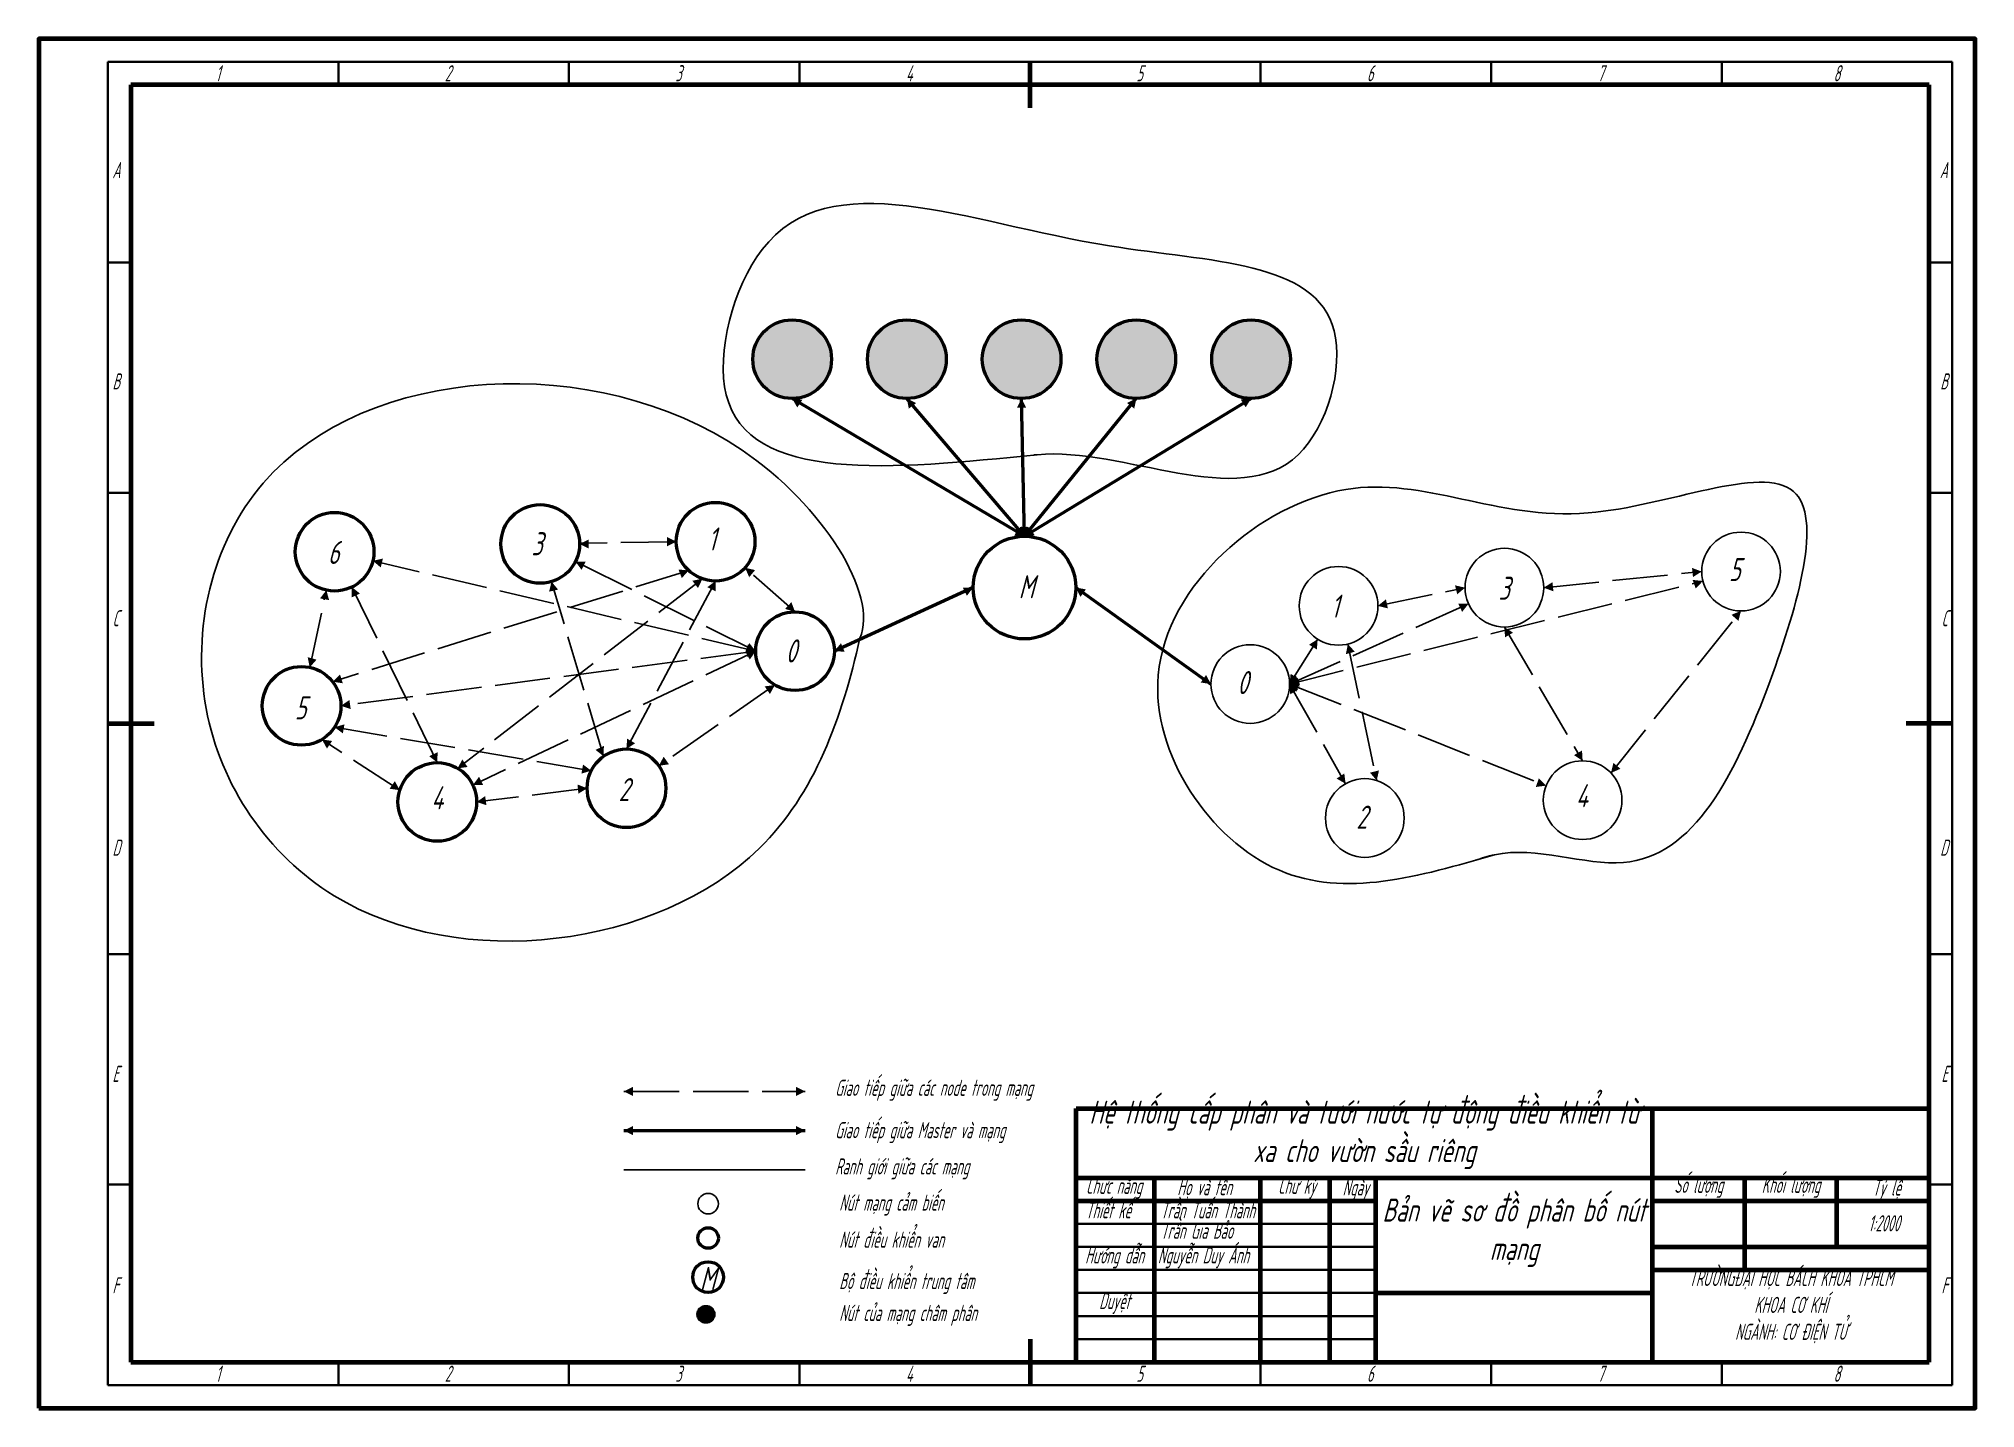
# Model space of a CAD drawing. Header units: millimetres. Extents: x 0 to 1982, y 0 to 297.
# Drawn here: x 1562.4 to 1982.4, y 0 to 297 of the extents above; entities that cross this region are included whole.
import ezdxf

# ---------------------------------------------------------------- set-up
doc = ezdxf.new("R2010")
doc.units = ezdxf.units.MM
doc.linetypes.add('ACAD_ISO02W100', pattern=[15, 12, -3])
doc.linetypes.add('ACAD_ISO08W100', pattern=[36, 24, -3, 6, -3])
for name, color, linetype, lineweight in [('Khung_dam', 180, 'Continuous', 70), ('Khung_nhat', 150, 'Continuous', 35), ('Net chu', 10, 'Continuous', 25), ('Net dam', 7, 'Continuous', 50), ('Net dut', 80, 'ACAD_ISO02W100', 25), ('Net manh', 50, 'Continuous', 25), ('Net tam', 160, 'ACAD_ISO08W100', 25)]:
    doc.layers.add(name, color=color, linetype=linetype, lineweight=lineweight)
doc.styles.add('TCVN', font='tcvn+7284-2003r.ttf', dxfattribs={"width": 0.714286, "oblique": 15, "height": 5})
doc.styles.add('TCVN_3.5', font='tcvn+7284-2003r.ttf', dxfattribs={"width": 0.571429, "oblique": 15, "height": 3.5})

msp = doc.modelspace()

# ---------------------------------------------------------------- texts
at = {"layer": 'Net chu'}
for s, width, gutter_width, heights, insert, char_height, attachment_point, style in [('1', 4.0224231, 17.5, [0], (1600.78227, 291.26085), 3.5, 1, 'TCVN_3.5'), ('2', 4.0224231, 17.5, [0], (1650.47424, 291.26085), 3.5, 1, 'TCVN_3.5'), ('3', 4.0224231, 17.5, [0], (1700.47424, 291.26085), 3.5, 1, 'TCVN_3.5'), ('4', 4.0224231, 17.5, [0], (1750.47424, 291.26085), 3.5, 1, 'TCVN_3.5'), ('5', 4.0224231, 17.5, [0], (1800.47424, 291.26085), 3.5, 1, 'TCVN_3.5'), ('6', 4.0224231, 17.5, [0], (1850.47424, 291.26085), 3.5, 1, 'TCVN_3.5'), ('7', 4.0224231, 17.5, [0], (1900.47424, 291.26085), 3.5, 1, 'TCVN_3.5'), ('8', 4.0224231, 17.5, [0], (1951.65617, 291.26085), 3.5, 1, 'TCVN_3.5'), ('A', 4.0224231, 17.5, [0], (1578.38323, 270.26511), 3.5, 1, 'TCVN_3.5'), ('A', 4.0224231, 17.5, [0], (1976.42808, 270.26511), 3.5, 3, 'TCVN_3.5'), ('B', 4.0224231, 17.5, [0], (1578.38323, 224.43999), 3.5, 1, 'TCVN_3.5'), ('B', 4.0224231, 17.5, [0], (1976.42808, 224.43999), 3.5, 3, 'TCVN_3.5'), ('\\pxqc;M', 20.9592767, 25, [0], (1766.12786, 180.66455), 5, 1, 'TCVN'), ('C', 4.0224231, 17.5, [0], (1578.38323, 173.09763), 3.5, 1, 'TCVN_3.5'), ('C', 4.0224231, 17.5, [0], (1976.42808, 173.09763), 3.5, 3, 'TCVN_3.5'), ('D', 4.0224231, 17.5, [0], (1578.38323, 123.32154), 3.5, 1, 'TCVN_3.5'), ('D', 4.0224231, 17.5, [0], (1976.42808, 123.32154), 3.5, 3, 'TCVN_3.5'), ('E', 4.0224231, 17.5, [0], (1578.38323, 74.26824), 3.5, 1, 'TCVN_3.5'), ('Giao tiếp giữa các node trong mạng', 53.444589, 17.5, [0], (1735.13906, 71.25229), 3.5, 1, 'TCVN_3.5'), ('E', 4.0224231, 17.5, [0], (1976.42808, 74.26824), 3.5, 3, 'TCVN_3.5'), ('\\pxqc;Hệ thống cấp phân và tưới nước tự động điều khiển từ xa cho vườn sầu riêng', 125, 17.5, [0], (1787.40565, 66.71356), 5, 1, 'TCVN'), ('Giao tiếp giữa Master và mạng', 43.2602428, 17.5, [0], (1735.13906, 62.0625), 3.5, 1, 'TCVN_3.5'), ('Ranh giới giữa các mạng', 43.2602428, 17.5, [0], (1735.13906, 54.1974), 3.5, 1, 'TCVN_3.5'), ('Chức năng', 17, 17.5, [0], (1789.53301, 50), 3.5, 1, 'TCVN_3.5'), ('\\pxqc;Số lượng ', 20, 17.5, [0], (1912.40565, 50.1963), 3.5, 1, 'TCVN_3.5'), ('\\pxqc;Khối lượng', 20, 17.5, [0], (1932.41658, 50.1963), 3.5, 1, 'TCVN_3.5'), ('Nút mạng cảm biến', 43.2602428, 17.5, [0], (1736.01266, 46.34102), 3.5, 1, 'TCVN_3.5'), ('Họ và tên', 17, 17.5, [0], (1809.33791, 49.69932), 3.5, 1, 'TCVN_3.5'), ('\\pxqc;Chữ ký', 17, 17.5, [0], (1826.7879, 50), 3.5, 1, 'TCVN_3.5'), ('\\pxqc;Ngày', 17, 17.5, [0], (1839.52628, 49.65066), 3.5, 1, 'TCVN_3.5'), ('\\pxqc;{\\fTCVN 7284|b1|i0|c0|p34;Bản vẽ sơ đồ phân bố nút mạng}', 60, 25, [0], (1852.40565, 45.47636), 5, 1, 'TCVN'), ('\\pxqc;Tỷ lệ', 20, 17.5, [0], (1953.18205, 49.60671), 3.5, 1, 'TCVN_3.5'), ('Thiết kế', 17, 17.5, [7.28112], (1789.43428, 44.69032), 3.5, 1, 'TCVN_3.5'), ('Trần Tuấn Thành', 46.4200482, 17.5, [7.28112], (1805.71003, 44.69032), 3.5, 1, 'TCVN_3.5'), ('Nút điều khiển van', 43.2602428, 17.5, [0], (1736.01266, 38.31354), 3.5, 1, 'TCVN_3.5'), ('Trần Gia Bảo', 46.4200482, 17.5, [7.28112], (1805.71003, 40.24941), 3.5, 1, 'TCVN_3.5'), ('\\pxqc;Hướng dẫn', 17, 17.5, [7.28112], (1787.22038, 34.89662), 3.5, 1, 'TCVN_3.5'), ('Nguyễn Duy Ánh', 46.4200482, 17.5, [7.28112], (1805.1243, 34.92065), 3.5, 1, 'TCVN_3.5'), ('M', 4.0458128, 25, [0], (1705.80603, 30.64278), 5, 1, 'TCVN'), ('Bộ điều khiển trung tâm', 43.2602428, 17.5, [0], (1736.01266, 29.34034), 3.5, 1, 'TCVN_3.5'), ('\\pxqc;TRƯỜNG{\\fTCVN 7284|b1|i0|c0|p34;ĐẠI HỌC BÁCH KHOA TPHCM\\PKHOA CƠ KHÍ\\PNGÀNH: CƠ ĐIỆN TỬ}', 60, 17.5, [0], (1912.40565, 30), 3.5, 1, 'TCVN_3.5'), ('F', 4.0224231, 17.5, [0], (1578.38323, 28.41366), 3.5, 1, 'TCVN_3.5'), ('F', 4.0224231, 17.5, [0], (1976.42808, 28.41366), 3.5, 3, 'TCVN_3.5'), ('Nút của mạng châm phân', 43.2602428, 17.5, [0], (1736.01266, 22.42775), 3.5, 1, 'TCVN_3.5'), ('\\pxqc;Duyệt', 17, 17.5, [7.28112], (1787.22038, 25.01423), 3.5, 1, 'TCVN_3.5'), ('1', 4.0224231, 17.5, [0], (1600.78227, 5.73915), 3.5, 7, 'TCVN_3.5'), ('2', 4.0224231, 17.5, [0], (1650.47424, 5.73915), 3.5, 7, 'TCVN_3.5'), ('3', 4.0224231, 17.5, [0], (1700.47424, 5.73915), 3.5, 7, 'TCVN_3.5'), ('4', 4.0224231, 17.5, [0], (1750.47424, 5.73915), 3.5, 7, 'TCVN_3.5'), ('5', 4.0224231, 17.5, [0], (1800.47424, 5.73915), 3.5, 7, 'TCVN_3.5'), ('6', 4.0224231, 17.5, [0], (1850.47424, 5.73915), 3.5, 7, 'TCVN_3.5'), ('7', 4.0224231, 17.5, [0], (1900.47424, 5.73915), 3.5, 7, 'TCVN_3.5'), ('8', 4.0224231, 17.5, [0], (1951.65617, 5.73915), 3.5, 7, 'TCVN_3.5')]:
    msp.add_mtext_dynamic_manual_height_columns(s, width=width, gutter_width=gutter_width, heights=heights, dxfattribs=dict(at, insert=insert, char_height=char_height, attachment_point=attachment_point, style=style))
at = {"layer": 'Net dam', "insert": (1952.61047, 41.86212), "char_height": 3.5, "attachment_point": 1, "style": 'TCVN_3.5'}
msp.add_mtext_dynamic_manual_height_columns('\\pxqc;1:2000', width=20, gutter_width=17.5, heights=[0], dxfattribs=at)
at = {"layer": 'Net tam', "char_height": 5, "attachment_point": 1, "style": 'TCVN'}
for s, insert in [('3', (1669.25811, 189.98)), ('1', (1707.55645, 191.01561)), ('6', (1625.11096, 188.10226)), ('5', (1928.99014, 184.39703)), ('1', (1842.66856, 176.46477)), ('3', (1879.02012, 180.32839)), ('0', (1724.40556, 166.73636)), ('0', (1822.34527, 159.88882)), ('5', (1617.9475, 154.39856)), ('4', (1647.53274, 134.87689)), ('2', (1688.17144, 136.66996)), ('4', (1895.77311, 135.33103)), ('2', (1848.17678, 130.69341))]:
    msp.add_mtext_dynamic_manual_height_columns(s, width=5.1635445, gutter_width=25, heights=[0], dxfattribs=dict(at, insert=insert))

# ---------------------------------------------------------------- blocks, each defined once
blk = doc.blocks.new('khungten')
at = {"layer": 'Khung_dam'}
for p, q in [((-185, 0), (-185, 55)), ((-185, 55), (0, 55)), ((-60, 0), (-60, 55)), ((-185, 40), (0, 40)), ((-168, 0), (-168, 40)), ((-145, 0), (-145, 40)), ((-130, 0), (-130, 40)), ((-120, 0), (-120, 40)), ((-40, 20), (-40, 40)), ((-20, 25), (-20, 40)), ((-185, 35), (-120, 35)), ((-60, 35), (0, 35)), ((-60, 25), (0, 25)), ((-60, 20), (0, 20)), ((-120, 15), (-60, 15))]:
    blk.add_line(p, q, dxfattribs=at)
at = {"layer": 'Khung_nhat'}
for p, q in [((-185, 30), (-120, 30)), ((-185, 25), (-120, 25)), ((-185, 20), (-120, 20)), ((-185, 15), (-120, 15)), ((-185, 10), (-120, 10)), ((-185, 5), (-120, 5))]:
    blk.add_line(p, q, dxfattribs=at)

# ---------------------------------------------------------------- hatches: boundary and pattern name
at = {"layer": 'Net dam'}
h = msp.add_hatch(color=256, dxfattribs=at)
h.dxf.hatch_style = 1
h.paths.add_polyline_path([(1734.34, 227.51105, 1), (1717.27661, 227.51105, 1)])
h = msp.add_hatch(color=256, dxfattribs=at)
h.dxf.hatch_style = 1
h.paths.add_polyline_path([(1759.22097, 227.51105, 1), (1742.15758, 227.51105, 1)])
h = msp.add_hatch(color=256, dxfattribs=at)
h.dxf.hatch_style = 1
h.paths.add_polyline_path([(1784.10195, 227.51105, 1), (1767.03856, 227.51105, 1)])
h = msp.add_hatch(color=256, dxfattribs=at)
h.dxf.hatch_style = 1
h.paths.add_polyline_path([(1808.98293, 227.51105, 1), (1791.91954, 227.51105, 1)])
h = msp.add_hatch(color=256, dxfattribs=at)
h.dxf.hatch_style = 1
h.paths.add_polyline_path([(1833.86391, 227.51105, 1), (1816.80052, 227.51105, 1)])
h = msp.add_hatch(color=256, dxfattribs=at)
h.dxf.hatch_style = 1
h.paths.add_polyline_path([(1708.83582, 20.37247, 1), (1705.37704, 20.37247, 1)])

# ---------------------------------------------------------------- linework, layer by layer
at = {"layer": 'Khung_dam'}
for p, q in [((1777.40565, 282), (1777.40565, 292)), ((1972.40565, 287), (1582.40565, 287)), ((1582.40565, 287), (1582.40565, 10)), ((1972.40565, 10), (1972.40565, 287)), ((1577.40565, 148.5), (1587.40565, 148.5)), ((1977.40565, 148.5), (1967.40565, 148.5)), ((1777.40565, 15), (1777.40565, 5)), ((1582.40565, 10), (1972.40565, 10))]:
    msp.add_line(p, q, dxfattribs=at)
msp.add_lwpolyline([(1562.40565, 0), (1982.40565, 0), (1982.40565, 297), (1562.40565, 297)], close=True, dxfattribs=at)
at = {"layer": 'Khung_nhat'}
for p, q in [((1977.40565, 292), (1577.40565, 292)), ((1577.40565, 292), (1577.40565, 5)), ((1627.40565, 287), (1627.40565, 292)), ((1677.40565, 287), (1677.40565, 292)), ((1727.40565, 287), (1727.40565, 292)), ((1827.40565, 287), (1827.40565, 292)), ((1877.40565, 287), (1877.40565, 292)), ((1927.40565, 287), (1927.40565, 292)), ((1977.40565, 5), (1977.40565, 292)), ((1577.40565, 248.5), (1582.40565, 248.5)), ((1977.40565, 248.5), (1972.40565, 248.5)), ((1577.40565, 198.5), (1582.40565, 198.5)), ((1977.40565, 198.5), (1972.40565, 198.5)), ((1577.40565, 98.5), (1582.40565, 98.5)), ((1977.40565, 98.5), (1972.40565, 98.5)), ((1577.40565, 48.5), (1582.40565, 48.5)), ((1977.40565, 48.5), (1972.40565, 48.5)), ((1627.40565, 10), (1627.40565, 5)), ((1677.40565, 10), (1677.40565, 5)), ((1727.40565, 10), (1727.40565, 5)), ((1827.40565, 10), (1827.40565, 5)), ((1877.40565, 10), (1877.40565, 5)), ((1927.40565, 10), (1927.40565, 5)), ((1577.40565, 5), (1977.40565, 5))]:
    msp.add_line(p, q, dxfattribs=at)
at = {"layer": 'Net dam'}
for p, q in [((1776.19178, 189.09679), (1725.8083, 218.97935)), ((1776.19178, 189.09679), (1750.68928, 218.97935)), ((1776.19178, 189.09679), (1775.57026, 218.97935)), ((1776.19178, 189.09679), (1800.45123, 218.97935)), ((1776.19178, 189.09679), (1825.33221, 218.97935)), ((1765.06203, 177.96704), (1734.96152, 164.18761)), ((1787.32153, 177.96704), (1816.63673, 157.05837)), ((1689.32475, 60.22461), (1728.64457, 60.22461))]:
    msp.add_line(p, q, dxfattribs=at)
for points in [[(1725.8083, 218.97935, 0, 2, 0), (1727.4716, 217.86875, 2, 2, 0)], [(1750.68928, 218.97935, 0, 2, 0), (1751.90532, 217.39151, 2, 2, 0)], [(1775.57026, 218.97935, 0, 2, 0), (1775.57026, 216.97935, 2, 2, 0)], [(1800.45123, 218.97935, 0, 2, 0), (1799.22102, 217.40247, 2, 2, 0)], [(1825.33221, 218.97935, 0, 2, 0), (1823.64429, 217.90654, 2, 2, 0)], [(1776.19178, 189.09679, 0, 2, 0), (1774.45859, 190.09482, 2, 2, 0)], [(1776.19178, 189.09679, 0, 2, 0), (1774.87813, 190.60488, 2, 2, 0)], [(1776.19178, 189.09679, 0, 2, 0), (1776.15681, 191.09649, 2, 2, 0)], [(1776.19178, 189.09679, 0, 2, 0), (1777.46717, 190.63737, 2, 2, 0)], [(1776.19178, 189.09679, 0, 2, 0), (1777.89381, 190.14708, 2, 2, 0)], [(1765.06203, 177.96704, 0, 2, 0), (1763.26345, 177.09234, 2, 2, 0)], [(1787.32153, 177.96704, 0, 2, 0), (1788.93421, 176.78413, 2, 2, 0)], [(1734.96152, 164.18761, 0, 2, 0), (1736.79567, 164.98503, 2, 2, 0)], [(1816.63673, 157.05837, 0, 2, 0), (1815.0007, 158.20876, 2, 2, 0)], [(1689.32475, 60.22461, 0, 2, 0), (1691.32475, 60.22461, 2, 2, 0)], [(1728.64457, 60.22461, 0, 2, 0), (1726.64457, 60.22461, 2, 2, 0)]]:
    msp.add_lwpolyline(points, format="xyseb", dxfattribs=at)
for centre, radius in [((1725.8083, 227.51105), 8.5317), ((1750.68928, 227.51105), 8.5317), ((1775.57026, 227.51105), 8.5317), ((1800.45123, 227.51105), 8.5317), ((1825.33221, 227.51105), 8.5317), ((1626.58151, 185.74709), 8.5317), ((1671.17474, 187.42948), 8.5317), ((1709.20153, 187.92943), 8.5317), ((1776.19178, 177.96704), 11.12975), ((1726.42983, 164.18761), 8.5317), ((1619.41443, 152.32987), 8.5317), ((1689.87912, 134.45176), 8.5317), ((1648.85291, 131.48911), 8.5317), ((1707.58051, 36.91716), 2.23304), ((1707.58051, 28.4422), 3.34275), ((1707.10643, 20.37247), 1.72939)]:
    msp.add_circle(centre, radius, dxfattribs=at)
at = {"layer": 'Net dut'}
for p, q in [((1700.66983, 187.92943), (1679.70521, 187.57408)), ((1703.37826, 181.6941), (1626.14853, 157.56835)), ((1717.89813, 164.18761), (1634.88492, 183.78669)), ((1717.89813, 164.18761), (1678.81354, 183.62967)), ((1726.42983, 172.7193), (1715.59731, 182.28286)), ((1888.81776, 177.95545), (1923.06781, 181.45411)), ((1621.18083, 160.67671), (1624.78482, 177.40673)), ((1648.85291, 140.0208), (1630.31738, 178.07682)), ((1706.3583, 179.88543), (1653.27052, 138.78805)), ((1684.9162, 141.39145), (1673.61491, 179.25419)), ((1709.20153, 179.39774), (1689.87912, 142.98346)), ((1833.70012, 157.05837), (1923.32097, 179.39117)), ((1852.84337, 174.01748), (1871.75437, 177.95545)), ((1833.70012, 157.05837), (1872.50167, 174.4636)), ((1903.40904, 137.78362), (1931.5995, 172.92242)), ((1880.28606, 169.42375), (1897.25019, 140.41123)), ((1717.89813, 164.18761), (1627.94612, 152.32987)), ((1717.89813, 164.18761), (1656.56363, 135.14076)), ((1833.70012, 157.05837), (1839.78617, 166.78494)), ((1846.33289, 165.72866), (1852.59986, 136.13549)), ((1722.07107, 156.85337), (1696.8821, 139.32497)), ((1833.70012, 157.05837), (1845.83622, 135.44453)), ((1833.70012, 157.05837), (1889.31837, 135.02215)), ((1682.24939, 138.26974), (1626.5715, 147.68593)), ((1640.70902, 134.0321), (1623.8051, 145.01469)), ((1681.34743, 134.45176), (1657.38461, 131.48911)), ((1689.32475, 68.71785), (1728.64457, 68.71785))]:
    msp.add_line(p, q, dxfattribs=at)
for points in [[(1679.70643, 187.42948, 0, 2, 0), (1681.70643, 187.42948, 2, 2, 0)], [(1700.66983, 187.92943, 0, 2, 0), (1698.66983, 187.92943, 2, 2, 0)], [(1634.88492, 183.78669, 0, 2, 0), (1636.82551, 183.30285, 2, 2, 0)], [(1678.81354, 183.62967, 0, 2, 0), (1680.59192, 182.7146, 2, 2, 0)], [(1703.37826, 181.6941, 0, 2, 0), (1701.51588, 180.96502, 2, 2, 0)], [(1706.3583, 179.88543, 0, 2, 0), (1704.77848, 178.65899, 2, 2, 0)], [(1715.59731, 182.28286, 0, 2, 0), (1717.1294, 180.99728, 2, 2, 0)], [(1923.06781, 181.45411, 0, 2, 0), (1921.0784, 181.24858, 2, 2, 0)], [(1624.78482, 177.40673, 0, 2, 0), (1624.40454, 175.44321, 2, 2, 0)], [(1630.31738, 178.07682, 0, 2, 0), (1631.16262, 176.26421, 2, 2, 0)], [(1673.61491, 179.25419, 0, 2, 0), (1674.07302, 177.30736, 2, 2, 0)], [(1709.20153, 179.39774, 0, 2, 0), (1708.29887, 177.61302, 2, 2, 0)], [(1871.75437, 177.95545, 0, 2, 0), (1869.81005, 177.48681, 2, 2, 0)], [(1888.81776, 177.95545, 0, 2, 0), (1890.80742, 178.15857, 2, 2, 0)], [(1923.32097, 179.39117, 0, 2, 0), (1921.44159, 178.70713, 2, 2, 0)], [(1726.42983, 172.7193, 0, 2, 0), (1724.96387, 174.07981, 2, 2, 0)], [(1852.84337, 174.01748, 0, 2, 0), (1854.79904, 174.43622, 2, 2, 0)], [(1872.50167, 174.4636, 0, 2, 0), (1870.69247, 173.61108, 2, 2, 0)], [(1931.5995, 172.92242, 0, 2, 0), (1930.2824, 171.41734, 2, 2, 0)], [(1880.28606, 169.42375, 0, 2, 0), (1881.28606, 167.6917, 2, 2, 0)], [(1717.89813, 164.18761, 0, 2, 0), (1715.92259, 163.87576, 2, 2, 0)], [(1717.89813, 164.18761, 0, 2, 0), (1715.95429, 164.65822, 2, 2, 0)], [(1717.89813, 164.18761, 0, 2, 0), (1716.0924, 165.04746, 2, 2, 0)], [(1717.89813, 164.18761, 0, 2, 0), (1716.14043, 163.23342, 2, 2, 0)], [(1839.78617, 166.78494, 0, 2, 0), (1838.7564, 165.07042, 2, 2, 0)], [(1846.33289, 165.72866, 0, 2, 0), (1846.86741, 163.80141, 2, 2, 0)], [(1621.18083, 160.67671, 0, 2, 0), (1621.69846, 162.60856, 2, 2, 0)], [(1833.70012, 157.05837, 0, 2, 0), (1834.76541, 158.75105, 2, 2, 0)], [(1626.14853, 157.56835, 0, 2, 0), (1628.05506, 158.17262, 2, 2, 0)], [(1722.07107, 156.85337, 0, 2, 0), (1720.42393, 155.71894, 2, 2, 0)], [(1833.70012, 157.05837, 0, 2, 0), (1835.50244, 157.92535, 2, 2, 0)], [(1833.70012, 157.05837, 0, 2, 0), (1835.53259, 157.85966, 2, 2, 0)], [(1833.70012, 157.05837, 0, 2, 0), (1835.6583, 157.46524, 2, 2, 0)], [(1833.70012, 157.05837, 0, 2, 0), (1835.55437, 156.30887, 2, 2, 0)], [(1833.70012, 157.05837, 0, 2, 0), (1834.69808, 155.32514, 2, 2, 0)], [(1627.94612, 152.32987, 0, 2, 0), (1629.92666, 152.60822, 2, 2, 0)], [(1626.5715, 147.68593, 0, 2, 0), (1628.54112, 147.33864, 2, 2, 0)], [(1623.83919, 145.03526, 0, 2, 0), (1625.48118, 143.8934, 2, 2, 0)], [(1648.85291, 140.0208, 0, 2, 0), (1648.00767, 141.83342, 2, 2, 0)], [(1684.9162, 141.39145, 0, 2, 0), (1684.07097, 143.20407, 2, 2, 0)], [(1689.87912, 142.98346, 0, 2, 0), (1690.87912, 144.71551, 2, 2, 0)], [(1897.25019, 140.41123, 0, 2, 0), (1896.25019, 142.14328, 2, 2, 0)], [(1653.27052, 138.78805, 0, 2, 0), (1654.83624, 139.88438, 2, 2, 0)], [(1682.24939, 138.26974, 0, 2, 0), (1680.27977, 138.61704, 2, 2, 0)], [(1696.8821, 139.32497, 0, 2, 0), (1698.5204, 140.47212, 2, 2, 0)], [(1852.59986, 136.13549, 0, 2, 0), (1852.1108, 138.07477, 2, 2, 0)], [(1903.40904, 137.78362, 0, 2, 0), (1904.68734, 139.32179, 2, 2, 0)], [(1640.70902, 134.0321, 0, 2, 0), (1639.07071, 135.17925, 2, 2, 0)], [(1656.56363, 135.14076, 0, 2, 0), (1658.34565, 136.04874, 2, 2, 0)], [(1681.34743, 134.45176, 0, 2, 0), (1679.35504, 134.27745, 2, 2, 0)], [(1845.83622, 135.44453, 0, 2, 0), (1844.72812, 137.10949, 2, 2, 0)], [(1889.31837, 135.02215, 0, 2, 0), (1887.4296, 135.67982, 2, 2, 0)], [(1657.38461, 131.48911, 0, 2, 0), (1659.36514, 131.76745, 2, 2, 0)], [(1689.32475, 68.71785, 0, 2, 0), (1691.32475, 68.71785, 2, 2, 0)], [(1728.64457, 68.71785, 0, 2, 0), (1726.64457, 68.71785, 2, 2, 0)]]:
    msp.add_lwpolyline(points, format="xyseb", dxfattribs=at)
at = {"layer": 'Net manh'}
msp.add_line((1689.32475, 51.73138), (1728.64457, 51.73138), dxfattribs=at)
for centre, radius in [((1931.5995, 181.45411), 8.5317), ((1880.28606, 177.95545), 8.5317), ((1844.31167, 174.01748), 8.5317), ((1825.16843, 157.05837), 8.5317), ((1897.25019, 131.87953), 8.5317), ((1850.01331, 128.00532), 8.5317), ((1707.58051, 44.36525), 2.23304)]:
    msp.add_circle(centre, radius, dxfattribs=at)
for points in [[(1778.94002, 206.79856), (1711.51921, 219.77433), (1719.29754, 251.27097), (1794.62393, 252.08905), (1843.34045, 233.68196), (1835.56212, 206.79856), (1778.94002, 206.79856), (1778.21044, 206.72479)], [(1878.1234, 120.04668), (1831.49245, 116.65814), (1805.20937, 159.01517), (1845.9056, 199.25438), (1898.47152, 194.17148), (1942.98293, 198.83084), (1937.89578, 157.74445), (1906.10188, 118.35241), (1878.1234, 120.04668), (1873.99067, 118.84921)]]:
    msp.add_spline(points, degree=3, dxfattribs=at)
msp.add_open_spline([(1740.50817, 166.9914), (1744.60018, 176.44608), (1710.68149, 230.88795), (1608.50728, 225.11873), (1591.34721, 150.50302), (1631.40932, 91.41982), (1720.06751, 102.94646), (1736.64156, 149.82669), (1740.50817, 166.9914)], degree=3, knots=[0, 0, 0, 0, 55.62396359, 156.221372446, 206.642055225, 255.787378527, 349.135913786, 400.310833493, 400.310833493, 400.310833493, 400.310833493], dxfattribs=at)

# ---------------------------------------------------------------- block references
at = {"layer": 'Net tam'}
msp.add_blockref('khungten', (1972.40565, 10), dxfattribs=at)

msp.set_redraw_order([(e.dxf.handle, doc.entitydb.next_handle()) for e in msp.query("TEXT MTEXT ATTDEF DIMENSION ARC_DIMENSION")])  # texts and dimensions are drawn at this point

doc.saveas('drawing.dxf')
